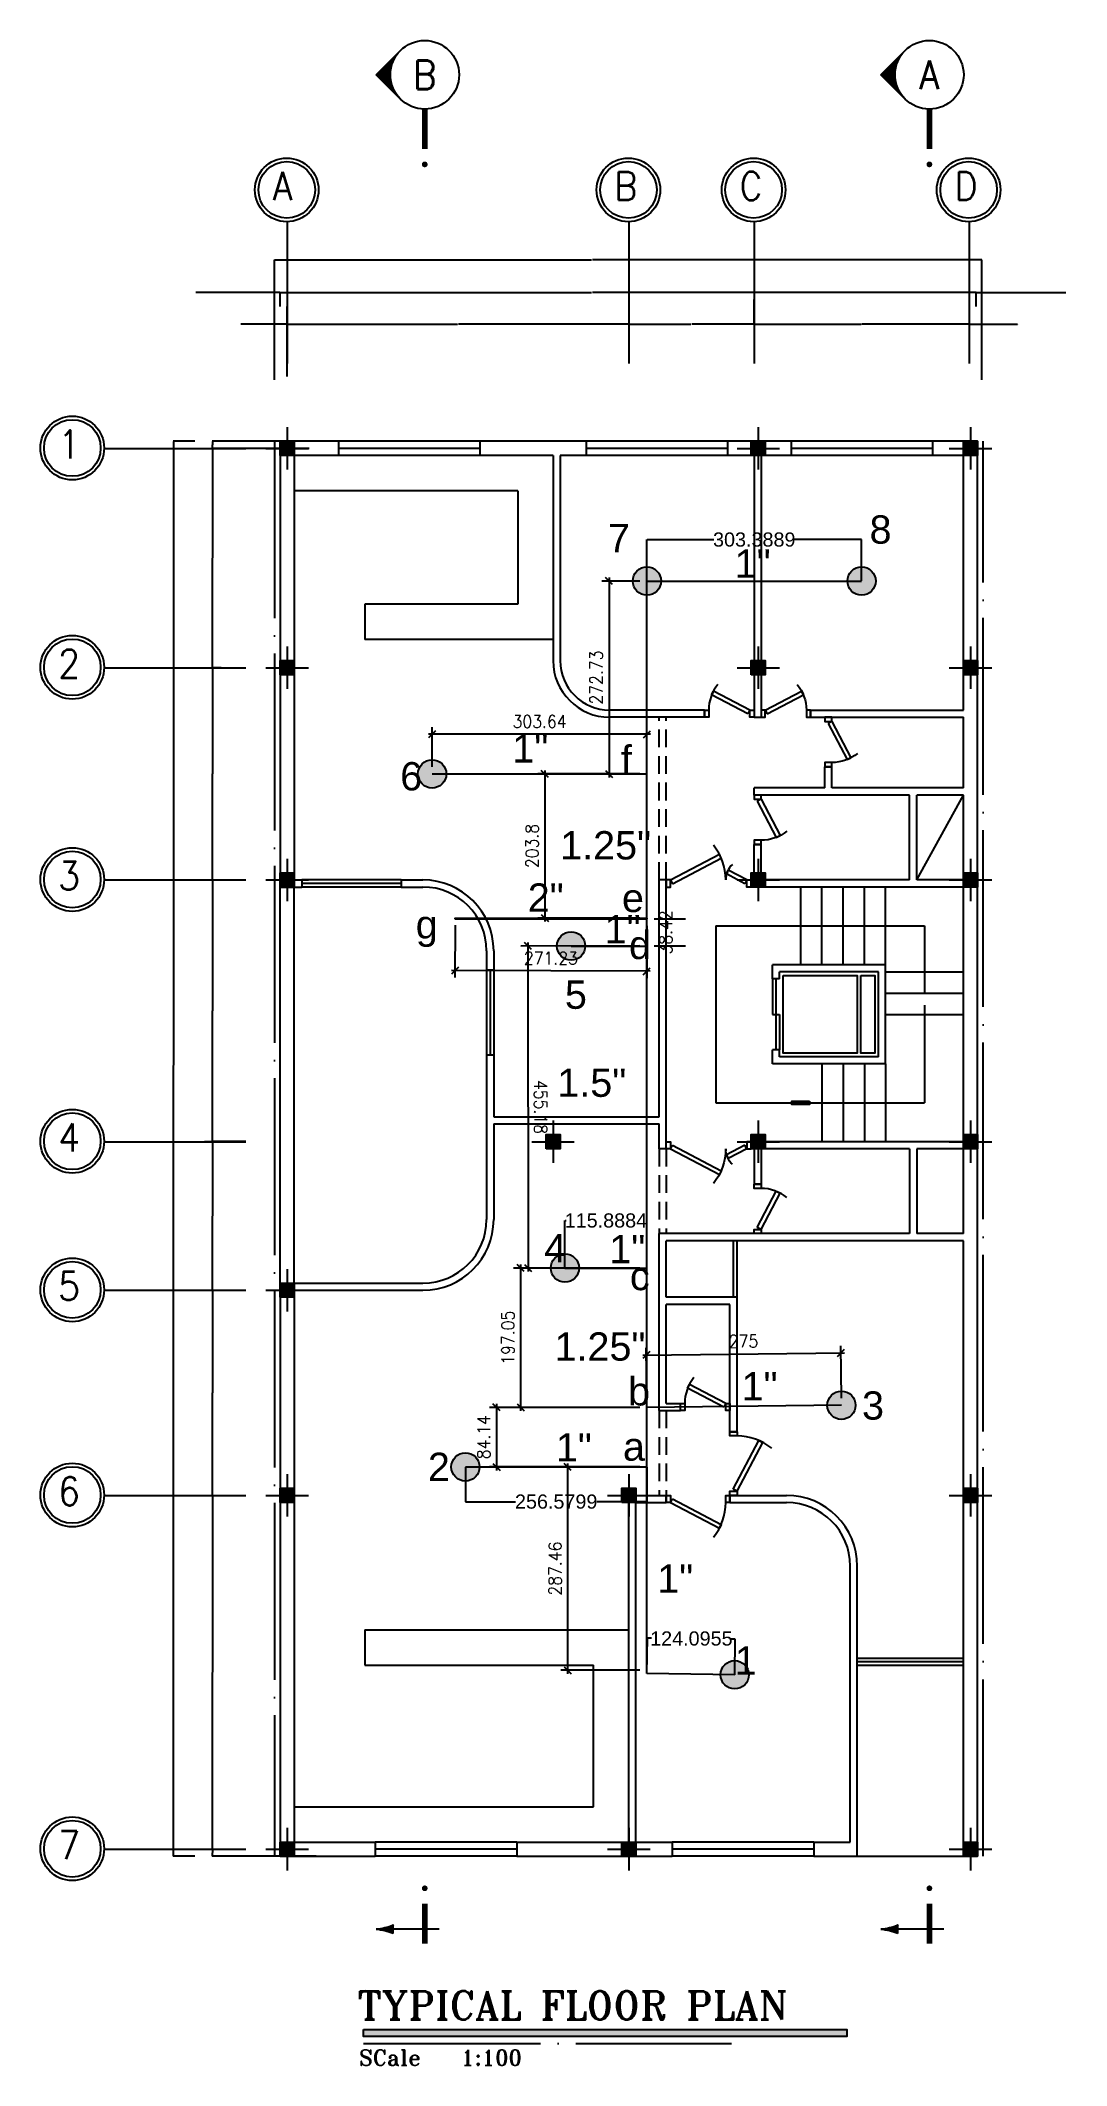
# Model space of a CAD drawing. Header units: millimetres. Extents: x 0 to 12169, y 6 to 10142.
# Drawn here: x 4633 to 6083, y 7279 to 10142 of the extents above; entities that cross this region are included whole.
import ezdxf
from ezdxf.enums import TextEntityAlignment as Align

# ---------------------------------------------------------------- set-up
doc = ezdxf.new("R2010")
doc.units = ezdxf.units.MM
doc.header["$LTSCALE"] = 50
doc.header["$MEASUREMENT"] = 0
doc.linetypes.add('AXIS', pattern=[6, 5, -0.5, 0, -0.5])
doc.linetypes.add('DASHED', pattern=[0.75, 0.5, -0.25])
for name, color, linetype in [('1', 8, 'AXIS'), ('10', 10, 'Continuous'), ('2', 4, 'Continuous'), ('3', 3, 'Continuous'), ('33', 62, 'Continuous'), ('4', 136, 'Continuous'), ('5', 5, 'Continuous'), ('6', 60, 'Continuous'), ('DIM', 8, 'Continuous'), ('DOR', 3, 'Continuous'), ('ETC', 2, 'Continuous'), ('HACH', 140, 'Continuous'), ('TXT', 2, 'Continuous'), ('TXT-1', 2, 'Continuous')]:
    doc.layers.add(name, color=color, linetype=linetype)
doc.styles.add('ROMANS', font='ROMANS.shx', dxfattribs={"width": 0.9})
doc.styles.add('ROMANT', font='romant', dxfattribs={"height": 20})
doc.styles.get("Standard").update_dxf_attribs({"font": 'arial.ttf'})
doc.dimstyles.new('dim1.100', dxfattribs={"dimscale": 100, "dimtxt": 0.18, "dimasz": 0.1, "dimexe": 0.1, "dimexo": 0.1, "dimgap": 0.09, "dimtad": 1, "dimzin": 12, "dimdsep": 46, "dimtxsty": 'ROMANS', "dimblk1": 'OBLIQUE', "dimblk2": 'OBLIQUE', "dimsah": 1, "dimcen": 0.1, "dimdle": 0.05, "dimclrd": 256, "dimclre": 12, "dimclrt": 4, "dimadec": 0, "dimazin": 0, "dimtfac": 1, "dimtix": 1, "dimtofl": 0, "dimtmove": 0, "dimatfit": 0, "dimldrblk": 'OBLIQUE', "dimfxl": 1, "dimtolj": 1, "dimtzin": 0, "dimarcsym": 0})
doc.dimstyles.get("Standard").update_dxf_attribs({"dimtxt": 0.18, "dimasz": 0.18, "dimexe": 0.18, "dimexo": 0.0625, "dimgap": 0.09, "dimtad": 0, "dimtih": 1, "dimtoh": 1, "dimdec": 4, "dimzin": 0, "dimdsep": 46, "dimtxsty": 'Standard', "dimcen": 0.09, "dimadec": 0, "dimazin": 0, "dimtfac": 1, "dimtdec": 4, "dimtofl": 0, "dimtmove": 0, "dimatfit": 3, "dimfxl": 1, "dimtolj": 1, "dimtzin": 0, "dimarcsym": 0})

msp = doc.modelspace()

# ---------------------------------------------------------------- texts
at = {"color": 242, "ltscale": 50, "true_color": 0xcd2027, "char_height": 40, "attachment_point": 1}
for s, insert in [('{\\C256;\\c16777215;7}', (5435.11272, 9458.42523)), ('{\\C256;\\c16777215;8}', (5804.87775, 9470.51093)), ('{\\C256;\\c16777215;1"}', (5614.24384, 9422.30212)), ('{\\C256;\\c16777215;1"}', (5299.86457, 9161.05582)), ('{\\C256;\\c16777215;f}', (5453.40779, 9145.14029)), ('{\\C256;\\c16777215;6}', (5141.37416, 9121.75149)), ('{\\C256;\\c16777215;1.25"}', (5367.49572, 9024.12386)), ('{\\C256;\\c16777215;2"}', (5321.66414, 8950.30962)), ('{\\C256;\\c16777215;e}', (5454.87536, 8949.73444)), ('{\\C256;\\c16777215;g}', (5163.36855, 8912.27973)), ('{\\C256;\\c16777215;1"}', (5430.43719, 8905.48334)), ('{\\C256;\\c16777215;d}', (5464.83666, 8883.28241)), ('{\\C256;\\c16777215;5}', (5374.21701, 8813.01115)), ('{\\C256;\\c16777215;1.5"}', (5363.48223, 8688.56332)), ('{\\C256;\\c16777215;4}', (5345.02344, 8454.64823)), ('{\\C256;\\c16777215;1"}', (5436.93264, 8453.38468)), ('{\\C256;\\c16777215;c}', (5466.08853, 8415.26035)), ('{\\C256;\\c16777215;1.25"}', (5359.52114, 8315.64191)), ('{\\C256;\\c16777215;b}', (5463.53022, 8252.29471)), ('{\\C256;\\c16777215;1"}', (5623.95, 8259.40676)), ('{\\C256;\\c16777215;3}', (5794.25289, 8232.26304)), ('{\\C256;\\c16777215;1"}', (5361.38828, 8173.10011)), ('{\\C256;\\c16777215;a}', (5456.29108, 8174.22474)), ('{\\C256;\\c16777215;2}', (5180.54472, 8145.56478)), ('{\\C256;\\c16777215;1"}', (5504.67645, 7987.61148)), ('{\\C256;\\c16777215;1}', (5614.26902, 7871.80469))]:
    msp.add_mtext_dynamic_manual_height_columns(s, width=178.6433628, gutter_width=1, heights=[0], dxfattribs=dict(at, insert=insert))
at = {"layer": 'DIM', "style": 'ROMANS', "width": 0.9}
for s, p in [('A', (4960.98627, 9915.89527)), ('B', (5443.98627, 9915.89527)), ('C', (5620.98627, 9915.89527)), ('D', (5924.98627, 9915.89527)), ('1', (4657.88763, 9551.05517)), ('2', (4657.88763, 9241.05517)), ('3', (4657.88763, 8941.05517)), ('4', (4657.88763, 8571.05517)), ('5', (4657.88763, 8361.05517)), ('6', (4657.88763, 8071.05517)), ('7', (4657.88763, 7571.05517))]:
    msp.add_text(s, height=40, dxfattribs=at).set_placement(p)
at = {"layer": 'TXT', "style": 'ROMANT'}
msp.add_text('TYPICAL FLOOR PLAN', height=40, dxfattribs=at).set_placement((5080.8942, 7344.40873))
at = {"layer": 'TXT-1', "color": 125, "linetype": 'Continuous', "style": 'ROMANT'}
msp.add_text('SCale   1:100', height=22.05, dxfattribs=at).set_placement((5083.57366, 7279.3091))

# ---------------------------------------------------------------- blocks, each defined once
blk = doc.blocks.new('*D259')
at = {"layer": 'DEFPOINTS', "color": 0, "transparency": 16777216}
for p in [(4864.4, 8375.2), (4864.4, 8085.2), (4876, 8085.2)]:
    blk.add_point(p, dxfattribs=at)
at = {"layer": 'DIM', "color": 0, "lineweight": -2, "transparency": 16777216}
for p, q in [((4864.5, 8375.2), (4876.2, 8375.2)), ((4876, 8375), (4876, 8230.3)), ((4876, 8085.3), (4876, 8230)), ((4864.5, 8085.2), (4876.2, 8085.2))]:
    blk.add_line(p, q, dxfattribs=at)
at = {"layer": 'DIM', "color": 0, "transparency": 16777216}
for points in [[(4876, 8375), (4876, 8375), (4876, 8375.2)], [(4876, 8085.3), (4876, 8085.3), (4876, 8085.2)]]:
    blk.add_solid(points, dxfattribs=at)
at = {"layer": 'DIM', "color": 0, "transparency": 16777216, "insert": (4876, 8230.2), "char_height": 0.18, "attachment_point": 5}
blk.add_mtext('\\A1;290.0000', dxfattribs=at)
blk = doc.blocks.new('*D260')
at = {"layer": 'DEFPOINTS', "color": 0, "transparency": 16777216}
for p in [(4820.8, 9575.2), (4851, 9575.2), (4851, 7575.2)]:
    blk.add_point(p, dxfattribs=at)
at = {"layer": 'DIM', "color": 0, "lineweight": -2, "transparency": 16777216}
for p, q in [((4851, 9575.2), (4820.6, 9575.2)), ((4820.8, 9575), (4820.8, 8693.2)), ((4820.8, 7575.3), (4820.8, 8692.9)), ((4851, 7575.2), (4820.6, 7575.2))]:
    blk.add_line(p, q, dxfattribs=at)
at = {"layer": 'DIM', "color": 0, "transparency": 16777216}
for points in [[(4820.7, 9575), (4820.8, 9575), (4820.8, 9575.2)], [(4820.7, 7575.3), (4820.8, 7575.3), (4820.8, 7575.2)]]:
    blk.add_solid(points, dxfattribs=at)
at = {"layer": 'DIM', "color": 0, "transparency": 16777216, "insert": (4820.8, 8693), "char_height": 0.18, "attachment_point": 5}
blk.add_mtext('\\A1;2000.0000', dxfattribs=at)
blk = doc.blocks.new('*D261')
at = {"layer": 'DEFPOINTS', "color": 0, "transparency": 16777216}
for p in [(4864.4, 8085.2), (4864.4, 7585.2), (4876, 7585.2)]:
    blk.add_point(p, dxfattribs=at)
at = {"layer": 'DIM', "color": 0, "lineweight": -2, "transparency": 16777216}
for p, q in [((4864.5, 8085.2), (4876.2, 8085.2)), ((4876, 8085), (4876, 7835.3)), ((4876, 7585.3), (4876, 7835)), ((4864.5, 7585.2), (4876.2, 7585.2))]:
    blk.add_line(p, q, dxfattribs=at)
at = {"layer": 'DIM', "color": 0, "transparency": 16777216}
for points in [[(4876, 8085), (4876, 8085), (4876, 8085.2)], [(4876, 7585.3), (4876, 7585.3), (4876, 7585.2)]]:
    blk.add_solid(points, dxfattribs=at)
at = {"layer": 'DIM', "color": 0, "transparency": 16777216, "insert": (4876, 7835.2), "char_height": 0.18, "attachment_point": 5}
blk.add_mtext('\\A1;500.0000', dxfattribs=at)
blk = doc.blocks.new('*D262')
at = {"layer": 'DEFPOINTS', "color": 0, "transparency": 16777216}
for p in [(4864.4, 7585.2), (4876, 7575.2), (5022.8, 7575.2)]:
    blk.add_point(p, dxfattribs=at)
at = {"layer": 'DIM', "color": 0, "lineweight": -2, "transparency": 16777216}
for p, q in [((4864.5, 7585.2), (4876.2, 7585.2)), ((5022.7, 7575.2), (4875.8, 7575.2)), ((4876, 7585), (4876, 7580.3)), ((4876, 7575.3), (4876, 7580))]:
    blk.add_line(p, q, dxfattribs=at)
at = {"layer": 'DIM', "color": 0, "transparency": 16777216}
for points in [[(4876, 7585), (4876, 7585), (4876, 7585.2)], [(4876, 7575.3), (4876, 7575.3), (4876, 7575.2)]]:
    blk.add_solid(points, dxfattribs=at)
at = {"layer": 'DIM', "color": 0, "transparency": 16777216, "insert": (4876, 7580.2), "char_height": 0.18, "attachment_point": 5}
blk.add_mtext('\\A1;10.0000', dxfattribs=at)
blk = doc.blocks.new('st')
at = {"layer": '2'}
h = blk.add_hatch(color=256, dxfattribs=at)
h.paths.add_polyline_path([(0, 10), (0, 0), (10, 0), (10, 10)])
h.paths.add_polyline_path([(-10, 10), (-10, 0), (0, 0), (0, 10)])
h.paths.add_polyline_path([(-10, 0), (-10, -10), (0, -10), (0, 0)])
h.paths.add_polyline_path([(0, 0), (0, -10), (10, -10), (10, 0)])
at = {"layer": '10'}
for p, q in [((0, 30), (0, -30)), ((-30, 0), (30, 0))]:
    blk.add_line(p, q, dxfattribs=at)
at = {"layer": '4'}
blk.add_lwpolyline([(-10, -10), (-10, 10), (10, 10), (10, -10)], close=True, dxfattribs=at)
blk = doc.blocks.new('*D263')
at = {"layer": 'DEFPOINTS', "color": 0, "transparency": 16777216}
for p in [(4981.5, 9775.5), (5464.5, 9775.5), (5464.5, 9740.7)]:
    blk.add_point(p, dxfattribs=at)
at = {"layer": 'DIM', "color": 0, "lineweight": -2, "transparency": 16777216}
for p, q in [((4981.5, 9775.5), (4981.5, 9740.6)), ((5464.5, 9775.5), (5464.5, 9740.6)), ((4981.7, 9740.7), (5222.4, 9740.7)), ((5464.4, 9740.7), (5223.6, 9740.7))]:
    blk.add_line(p, q, dxfattribs=at)
at = {"layer": 'DIM', "color": 0, "transparency": 16777216}
for points in [[(4981.7, 9740.8), (4981.7, 9740.7), (4981.5, 9740.7)], [(5464.4, 9740.8), (5464.4, 9740.7), (5464.5, 9740.7)]]:
    blk.add_solid(points, dxfattribs=at)
at = {"layer": 'DIM', "color": 0, "transparency": 16777216, "insert": (5223, 9740.7), "char_height": 0.18, "attachment_point": 5}
blk.add_mtext('\\A1;483.0000', dxfattribs=at)
blk = doc.blocks.new('*D264')
at = {"layer": 'DEFPOINTS', "color": 0, "transparency": 16777216}
for p in [(5963.5, 9831.5), (4963.5, 9687.2), (5963.5, 9687.2)]:
    blk.add_point(p, dxfattribs=at)
at = {"layer": 'DIM', "color": 0, "lineweight": -2, "transparency": 16777216}
for p, q in [((4963.5, 9687.3), (4963.5, 9831.7)), ((4963.7, 9831.5), (5411.9, 9831.5)), ((5963.4, 9831.5), (5413.2, 9831.5)), ((5963.5, 9687.3), (5963.5, 9831.7))]:
    blk.add_line(p, q, dxfattribs=at)
at = {"layer": 'DIM', "color": 0, "transparency": 16777216}
for points in [[(4963.7, 9831.6), (4963.7, 9831.5), (4963.5, 9831.5)], [(5963.4, 9831.6), (5963.4, 9831.5), (5963.5, 9831.5)]]:
    blk.add_solid(points, dxfattribs=at)
at = {"layer": 'DIM', "color": 0, "transparency": 16777216, "insert": (5412.5, 9831.5), "char_height": 0.18, "attachment_point": 5}
blk.add_mtext('\\A1;1000.0000', dxfattribs=at)
blk = doc.blocks.new('*D265')
at = {"layer": 'DEFPOINTS', "color": 0, "transparency": 16777216}
for p in [(4971.5, 9765.7), (5955.5, 9785.3), (5955.5, 9765.7)]:
    blk.add_point(p, dxfattribs=at)
at = {"layer": 'DIM', "color": 0, "lineweight": -2, "transparency": 16777216}
for p, q in [((4971.5, 9765.8), (4971.5, 9785.5)), ((4971.7, 9785.3), (5411.9, 9785.3)), ((5955.4, 9785.3), (5413.1, 9785.3)), ((5955.5, 9765.8), (5955.5, 9785.5))]:
    blk.add_line(p, q, dxfattribs=at)
at = {"layer": 'DIM', "color": 0, "transparency": 16777216}
for points in [[(4971.7, 9785.3), (4971.7, 9785.2), (4971.5, 9785.3)], [(5955.4, 9785.3), (5955.4, 9785.2), (5955.5, 9785.3)]]:
    blk.add_solid(points, dxfattribs=at)
at = {"layer": 'DIM', "color": 0, "transparency": 16777216, "insert": (5412.5, 9785.3), "char_height": 0.18, "attachment_point": 5}
blk.add_mtext('\\A1;984.0000', dxfattribs=at)
blk = doc.blocks.new('*D266')
at = {"layer": 'DEFPOINTS', "color": 0, "transparency": 16777216}
for p in [(4888.5, 9255.2), (4864.4, 8955.2), (4876, 8955.2)]:
    blk.add_point(p, dxfattribs=at)
at = {"layer": 'DIM', "color": 0, "lineweight": -2, "transparency": 16777216}
for p, q in [((4888.5, 9255.2), (4875.8, 9255.2)), ((4876, 9255), (4876, 9105.3)), ((4876, 8955.3), (4876, 9105)), ((4864.5, 8955.2), (4876.2, 8955.2))]:
    blk.add_line(p, q, dxfattribs=at)
at = {"layer": 'DIM', "color": 0, "transparency": 16777216}
for points in [[(4876, 9255), (4876, 9255), (4876, 9255.2)], [(4876, 8955.3), (4876, 8955.3), (4876, 8955.2)]]:
    blk.add_solid(points, dxfattribs=at)
at = {"layer": 'DIM', "color": 0, "transparency": 16777216, "insert": (4876, 9105.2), "char_height": 0.18, "attachment_point": 5}
blk.add_mtext('\\A1;300.0000', dxfattribs=at)
blk = doc.blocks.new('*D267')
at = {"layer": 'DEFPOINTS', "color": 0, "transparency": 16777216}
for p in [(4864.4, 8955.2), (4864.4, 8585.2), (4876, 8585.2)]:
    blk.add_point(p, dxfattribs=at)
at = {"layer": 'DIM', "color": 0, "lineweight": -2, "transparency": 16777216}
for p, q in [((4864.5, 8955.2), (4876.2, 8955.2)), ((4876, 8955), (4876, 8770.3)), ((4876, 8585.3), (4876, 8770)), ((4864.5, 8585.2), (4876.2, 8585.2))]:
    blk.add_line(p, q, dxfattribs=at)
at = {"layer": 'DIM', "color": 0, "transparency": 16777216}
for points in [[(4876, 8955), (4876, 8955), (4876, 8955.2)], [(4876, 8585.3), (4876, 8585.3), (4876, 8585.2)]]:
    blk.add_solid(points, dxfattribs=at)
at = {"layer": 'DIM', "color": 0, "transparency": 16777216, "insert": (4876, 8770.2), "char_height": 0.18, "attachment_point": 5}
blk.add_mtext('\\A1;370.0000', dxfattribs=at)
blk = doc.blocks.new('*D268')
at = {"layer": 'DEFPOINTS', "color": 0, "transparency": 16777216}
for p in [(4971.5, 9785.3), (4971.5, 9765.7), (4963.5, 9662.2)]:
    blk.add_point(p, dxfattribs=at)
at = {"layer": 'DIM', "color": 0, "lineweight": -2, "transparency": 16777216}
for p, q in [((4963.5, 9785.3), (4852.3, 9785.3)), ((4963.5, 9662.3), (4963.5, 9785.5)), ((4971.4, 9785.3), (4963.7, 9785.3)), ((4971.5, 9765.8), (4971.5, 9785.5))]:
    blk.add_line(p, q, dxfattribs=at)
at = {"layer": 'DIM', "color": 0, "transparency": 16777216}
for points in [[(4963.7, 9785.3), (4963.7, 9785.2), (4963.5, 9785.3)], [(4971.4, 9785.3), (4971.4, 9785.2), (4971.5, 9785.3)]]:
    blk.add_solid(points, dxfattribs=at)
at = {"layer": 'DIM', "color": 0, "transparency": 16777216, "insert": (4851.7, 9785.3), "char_height": 0.18, "attachment_point": 5}
blk.add_mtext('\\A1;8cm joint', dxfattribs=at)
blk = doc.blocks.new('*D269')
at = {"layer": 'DEFPOINTS', "color": 0, "transparency": 16777216}
for p in [(4981.5, 9740.7), (4963.5, 9687.2), (4981.5, 9666.6)]:
    blk.add_point(p, dxfattribs=at)
at = {"layer": 'DIM', "color": 0, "lineweight": -2, "transparency": 16777216}
for p, q in [((4963.5, 9740.7), (4916.3, 9740.7)), ((4963.5, 9687.3), (4963.5, 9740.9)), ((4981.4, 9740.7), (4963.7, 9740.7)), ((4981.5, 9666.6), (4981.5, 9740.9))]:
    blk.add_line(p, q, dxfattribs=at)
at = {"layer": 'DIM', "color": 0, "transparency": 16777216}
for points in [[(4963.7, 9740.8), (4963.7, 9740.7), (4963.5, 9740.7)], [(4981.4, 9740.8), (4981.4, 9740.7), (4981.5, 9740.7)]]:
    blk.add_solid(points, dxfattribs=at)
at = {"layer": 'DIM', "color": 0, "transparency": 16777216, "insert": (4915.8, 9740.7), "char_height": 0.18, "attachment_point": 5}
blk.add_mtext('\\A1;18.0000', dxfattribs=at)
blk = doc.blocks.new('*D270')
at = {"layer": 'DEFPOINTS', "color": 0, "transparency": 16777216}
for p in [(4876, 9565.2), (5012.8, 9575.2), (5012.8, 9565.2)]:
    blk.add_point(p, dxfattribs=at)
at = {"layer": 'DIM', "color": 0, "lineweight": -2, "transparency": 16777216}
for p, q in [((5012.7, 9575.2), (4875.8, 9575.2)), ((5012.7, 9565.2), (4875.8, 9565.2)), ((4876, 9575), (4876, 9570.3)), ((4876, 9565.3), (4876, 9570))]:
    blk.add_line(p, q, dxfattribs=at)
at = {"layer": 'DIM', "color": 0, "transparency": 16777216}
for points in [[(4876, 9575), (4876, 9575), (4876, 9575.2)], [(4876, 9565.3), (4876, 9565.3), (4876, 9565.2)]]:
    blk.add_solid(points, dxfattribs=at)
at = {"layer": 'DIM', "color": 0, "transparency": 16777216, "insert": (4876, 9570.2), "char_height": 0.18, "attachment_point": 5}
blk.add_mtext('\\A1;10.0000', dxfattribs=at)
blk = doc.blocks.new('*D271')
at = {"layer": 'DEFPOINTS', "color": 0, "transparency": 16777216}
for p in [(5955.5, 9765.7), (5963.5, 9785.3), (5963.5, 9662.2)]:
    blk.add_point(p, dxfattribs=at)
at = {"layer": 'DIM', "color": 0, "lineweight": -2, "transparency": 16777216}
for p, q in [((5955.5, 9765.8), (5955.5, 9785.5)), ((5955.7, 9785.3), (5963.4, 9785.3)), ((5963.5, 9662.3), (5963.5, 9785.5)), ((5963.5, 9785.3), (6082.2, 9785.3))]:
    blk.add_line(p, q, dxfattribs=at)
at = {"layer": 'DIM', "color": 0, "transparency": 16777216}
for points in [[(5955.7, 9785.3), (5955.7, 9785.2), (5955.5, 9785.3)], [(5963.4, 9785.3), (5963.4, 9785.2), (5963.5, 9785.3)]]:
    blk.add_solid(points, dxfattribs=at)
at = {"layer": 'DIM', "color": 0, "transparency": 16777216, "insert": (6082.8, 9785.3), "char_height": 0.18, "attachment_point": 5}
blk.add_mtext('\\A1;8cm joint', dxfattribs=at)
blk = doc.blocks.new('*D272')
at = {"layer": 'DEFPOINTS', "color": 0, "transparency": 16777216}
for p in [(5641.5, 9775.5), (5945.5, 9775.5), (5945.5, 9740.7)]:
    blk.add_point(p, dxfattribs=at)
at = {"layer": 'DIM', "color": 0, "lineweight": -2, "transparency": 16777216}
for p, q in [((5641.5, 9775.5), (5641.5, 9740.6)), ((5945.5, 9775.5), (5945.5, 9740.6)), ((5641.7, 9740.7), (5792.9, 9740.7)), ((5945.4, 9740.7), (5794.1, 9740.7))]:
    blk.add_line(p, q, dxfattribs=at)
at = {"layer": 'DIM', "color": 0, "transparency": 16777216}
for points in [[(5641.7, 9740.8), (5641.7, 9740.7), (5641.5, 9740.7)], [(5945.4, 9740.8), (5945.4, 9740.7), (5945.5, 9740.7)]]:
    blk.add_solid(points, dxfattribs=at)
at = {"layer": 'DIM', "color": 0, "transparency": 16777216, "insert": (5793.5, 9740.7), "char_height": 0.18, "attachment_point": 5}
blk.add_mtext('\\A1;304.0000', dxfattribs=at)
blk = doc.blocks.new('*D273')
at = {"layer": 'DEFPOINTS', "color": 0, "transparency": 16777216}
for p in [(5464.5, 9775.5), (5641.5, 9775.5), (5641.5, 9740.7)]:
    blk.add_point(p, dxfattribs=at)
at = {"layer": 'DIM', "color": 0, "lineweight": -2, "transparency": 16777216}
for p, q in [((5464.5, 9775.5), (5464.5, 9740.6)), ((5641.5, 9775.5), (5641.5, 9740.6)), ((5464.7, 9740.7), (5552.4, 9740.7)), ((5641.4, 9740.7), (5553.6, 9740.7))]:
    blk.add_line(p, q, dxfattribs=at)
at = {"layer": 'DIM', "color": 0, "transparency": 16777216}
for points in [[(5464.7, 9740.8), (5464.7, 9740.7), (5464.5, 9740.7)], [(5641.4, 9740.8), (5641.4, 9740.7), (5641.5, 9740.7)]]:
    blk.add_solid(points, dxfattribs=at)
at = {"layer": 'DIM', "color": 0, "transparency": 16777216, "insert": (5553, 9740.7), "char_height": 0.18, "attachment_point": 5}
blk.add_mtext('\\A1;177.0000', dxfattribs=at)
blk = doc.blocks.new('*D274')
at = {"layer": 'DEFPOINTS', "color": 0, "transparency": 16777216}
for p in [(5945.5, 9775.5), (5963.5, 9740.7), (5963.5, 9687.2)]:
    blk.add_point(p, dxfattribs=at)
at = {"layer": 'DIM', "color": 0, "lineweight": -2, "transparency": 16777216}
for p, q in [((5945.5, 9775.5), (5945.5, 9740.6)), ((5945.7, 9740.7), (5963.4, 9740.7)), ((5963.5, 9687.3), (5963.5, 9740.9)), ((5963.5, 9740.7), (6014.2, 9740.7))]:
    blk.add_line(p, q, dxfattribs=at)
at = {"layer": 'DIM', "color": 0, "transparency": 16777216}
for points in [[(5945.7, 9740.8), (5945.7, 9740.7), (5945.5, 9740.7)], [(5963.4, 9740.8), (5963.4, 9740.7), (5963.5, 9740.7)]]:
    blk.add_solid(points, dxfattribs=at)
at = {"layer": 'DIM', "color": 0, "transparency": 16777216, "insert": (6014.7, 9740.7), "char_height": 0.18, "attachment_point": 5}
blk.add_mtext('\\A1;18.0000', dxfattribs=at)
blk = doc.blocks.new('D120')
at = {"layer": 'DOR'}
for p, q in [((-114, 10), (-45, 46.3)), ((-111.2, 4.7), (-42.2, 41)), ((-42.2, 41), (-45, 46.3)), ((-114, 10), (-111.2, 4.7)), ((-34.8, 18.4), (-32.6, 24)), ((-8.8, 4.7), (-34.8, 18.4)), ((-6, 10), (-32.6, 24)), ((-6, 10), (-8.8, 4.7))]:
    blk.add_line(p, q, dxfattribs=at)
for points in [[(-114, 10), (-120, 10), (-120, 0), (-114, 0)], [(-6, 10), (0, 10), (0, 0), (-6, 0)]]:
    blk.add_lwpolyline(points, close=True, dxfattribs=at)
at = {"layer": 'DOR', "color": 44}
for centre, radius, start, end in [((-114, 10), 78, 0, 38.9626), ((-6, 10), 30, 132.879, 180)]:
    blk.add_arc(centre, radius, start, end, dxfattribs=at)
blk = doc.blocks.new('D90')
at = {"layer": 'DOR'}
for p, q in [((-77.8, 41), (-75, 46.3)), ((-8.8, 4.7), (-77.8, 41)), ((-6, 10), (-75, 46.3)), ((-6, 10), (-8.8, 4.7))]:
    blk.add_line(p, q, dxfattribs=at)
for points in [[(-90, 10), (-84, 10), (-84, 0), (-90, 0)], [(-6, 10), (0, 10), (0, 0), (-6, 0)]]:
    blk.add_lwpolyline(points, close=True, dxfattribs=at)
at = {"layer": 'DOR', "color": 44}
blk.add_arc((-6, 10), 78, 141.0374, 180, dxfattribs=at)
blk = doc.blocks.new('D70')
at = {"layer": 'DOR'}
for p, q in [((-59.9, 31.5), (-57.3, 37)), ((-8.8, 4.7), (-59.9, 31.5)), ((-6, 10), (-57.3, 37)), ((-6, 10), (-8.8, 4.7))]:
    blk.add_line(p, q, dxfattribs=at)
for points in [[(-70, 10), (-64, 10), (-64, 0), (-70, 0)], [(-6, 10), (0, 10), (0, 0), (-6, 0)]]:
    blk.add_lwpolyline(points, close=True, dxfattribs=at)
blk.add_arc((-6, 10), 58, 141.0374, 180, dxfattribs=at)
blk = doc.blocks.new('*D275')
at = {"layer": 'DEFPOINTS', "color": 0, "transparency": 16777216}
for p in [(4876, 8585.2), (4923.3, 8585.2), (4864.4, 8375.2)]:
    blk.add_point(p, dxfattribs=at)
at = {"layer": 'DIM', "color": 0, "lineweight": -2, "transparency": 16777216}
for p, q in [((4923.2, 8585.2), (4875.8, 8585.2)), ((4876, 8585), (4876, 8480.3)), ((4876, 8375.3), (4876, 8480)), ((4864.5, 8375.2), (4876.2, 8375.2))]:
    blk.add_line(p, q, dxfattribs=at)
at = {"layer": 'DIM', "color": 0, "transparency": 16777216}
for points in [[(4876, 8585), (4876, 8585), (4876, 8585.2)], [(4876, 8375.3), (4876, 8375.3), (4876, 8375.2)]]:
    blk.add_solid(points, dxfattribs=at)
at = {"layer": 'DIM', "color": 0, "transparency": 16777216, "insert": (4876, 8480.2), "char_height": 0.18, "attachment_point": 5}
blk.add_mtext('\\A1;210.0000', dxfattribs=at)
blk = doc.blocks.new('*X11')
at = {"color": 0}
for p, q in [((-30899.629, -13242.324), (-30899.628, -13242.323)), ((-30899.621, -13242.331), (-30899.62, -13242.33)), ((-30899.614, -13242.338), (-30899.613, -13242.336)), ((-30899.607, -13242.345), (-30899.605, -13242.343)), ((-30899.6, -13242.352), (-30899.598, -13242.349)), ((-30899.593, -13242.359), (-30899.59, -13242.356)), ((-30899.586, -13242.366), (-30899.582, -13242.362)), ((-30899.579, -13242.373), (-30899.574, -13242.368)), ((-30899.572, -13242.38), (-30899.566, -13242.374)), ((-30899.565, -13242.387), (-30899.558, -13242.38)), ((-30899.558, -13242.394), (-30899.55, -13242.386)), ((-30899.551, -13242.401), (-30899.541, -13242.392)), ((-30899.544, -13242.408), (-30899.533, -13242.398)), ((-30899.537, -13242.416), (-30899.525, -13242.404)), ((-30899.53, -13242.423), (-30899.516, -13242.409)), ((-30899.522, -13242.43), (-30899.507, -13242.415)), ((-30899.515, -13242.437), (-30899.499, -13242.42)), ((-30899.508, -13242.444), (-30899.49, -13242.425)), ((-30899.501, -13242.451), (-30899.481, -13242.431)), ((-30899.494, -13242.458), (-30899.472, -13242.436)), ((-30899.487, -13242.465), (-30899.463, -13242.441)), ((-30899.48, -13242.472), (-30899.454, -13242.446)), ((-30899.473, -13242.479), (-30899.444, -13242.451)), ((-30899.466, -13242.486), (-30899.435, -13242.455)), ((-30899.459, -13242.493), (-30899.425, -13242.46)), ((-30899.452, -13242.5), (-30899.416, -13242.465)), ((-30899.445, -13242.507), (-30899.406, -13242.469)), ((-30899.438, -13242.515), (-30899.396, -13242.473)), ((-30899.431, -13242.522), (-30899.386, -13242.478)), ((-30899.423, -13242.529), (-30899.376, -13242.482)), ((-30899.416, -13242.536), (-30899.366, -13242.486)), ((-30899.409, -13242.543), (-30899.356, -13242.49)), ((-30899.402, -13242.55), (-30899.346, -13242.494)), ((-30899.395, -13242.557), (-30899.335, -13242.497)), ((-30899.388, -13242.564), (-30899.325, -13242.501)), ((-30899.381, -13242.571), (-30899.314, -13242.504)), ((-30899.374, -13242.578), (-30899.303, -13242.508)), ((-30899.367, -13242.585), (-30899.293, -13242.511)), ((-30899.36, -13242.592), (-30899.282, -13242.514)), ((-30899.353, -13242.599), (-30899.27, -13242.517)), ((-30899.346, -13242.606), (-30899.259, -13242.52)), ((-30899.339, -13242.614), (-30899.248, -13242.523)), ((-30899.332, -13242.621), (-30899.236, -13242.525)), ((-30899.324, -13242.628), (-30899.225, -13242.528)), ((-30899.317, -13242.635), (-30899.213, -13242.53)), ((-30899.31, -13242.642), (-30899.201, -13242.532)), ((-30899.303, -13242.649), (-30899.189, -13242.534)), ((-30899.296, -13242.656), (-30899.176, -13242.536)), ((-30899.289, -13242.663), (-30899.164, -13242.538)), ((-30899.282, -13242.67), (-30899.151, -13242.539)), ((-30899.275, -13242.677), (-30899.138, -13242.541)), ((-30899.268, -13242.684), (-30899.125, -13242.542)), ((-30899.261, -13242.691), (-30899.112, -13242.543)), ((-30899.254, -13242.698), (-30899.099, -13242.544)), ((-30899.247, -13242.705), (-30899.085, -13242.544)), ((-30899.24, -13242.713), (-30899.072, -13242.545)), ((-30899.233, -13242.72), (-30899.058, -13242.545)), ((-30899.225, -13242.727), (-30899.043, -13242.545)), ((-30899.218, -13242.734), (-30899.029, -13242.544)), ((-30899.211, -13242.741), (-30899.014, -13242.544)), ((-30899.204, -13242.748), (-30898.999, -13242.543)), ((-30899.197, -13242.755), (-30898.984, -13242.542)), ((-30899.19, -13242.762), (-30898.968, -13242.54)), ((-30899.183, -13242.769), (-30898.952, -13242.539)), ((-30899.176, -13242.776), (-30898.936, -13242.536)), ((-30899.169, -13242.783), (-30898.919, -13242.534)), ((-30899.162, -13242.79), (-30898.902, -13242.531)), ((-30899.155, -13242.797), (-30898.885, -13242.528)), ((-30899.148, -13242.804), (-30898.867, -13242.524)), ((-30899.141, -13242.812), (-30898.848, -13242.519)), ((-30899.134, -13242.819), (-30898.829, -13242.514)), ((-30899.126, -13242.826), (-30898.809, -13242.508)), ((-30899.119, -13242.833), (-30898.788, -13242.502)), ((-30899.112, -13242.84), (-30898.767, -13242.494)), ((-30899.105, -13242.847), (-30898.744, -13242.486)), ((-30899.098, -13242.854), (-30898.72, -13242.476)), ((-30899.091, -13242.861), (-30898.694, -13242.464)), ((-30899.084, -13242.868), (-30898.667, -13242.451)), ((-30899.077, -13242.875), (-30898.636, -13242.434)), ((-30899.07, -13242.882), (-30898.601, -13242.413)), ((-30899.063, -13242.889), (-30898.557, -13242.383)), ((-30899.056, -13242.896), (-30898.478, -13242.319))]:
    blk.add_line(p, q, dxfattribs=at)
blk = doc.blocks.new('SECV')
at = {"layer": 'ETC'}
for p in [(-34.3, 34.3), (-34.3, -34.3)]:
    blk.add_line(p, (-68.5, 0), dxfattribs=at)
at = {"layer": 'ETC', "const_width": 8.08}
blk.add_lwpolyline([(0, -105), (0, -48.5)], dxfattribs=at)
at = {"layer": 'ETC', "const_width": 4.04}
blk.add_lwpolyline([(0, -124.6, -1), (0, -128.7, -1)], format="xyb", close=True, dxfattribs=at)
at = {"layer": 'ETC'}
blk.add_circle((0, 0), 48.5, dxfattribs=at)
at = {"layer": 'ETC', "xscale": -57.01874209302129, "yscale": 57.01874209302129, "zscale": 57.01874209302129, "rotation": 269.9999999999972}
blk.add_blockref('*X11', (755024.8, 1761825.3), dxfattribs=at)
at = {"layer": 'ETC', "color": 6, "style": 'ROMANS', "width": 0.9}
blk.add_attdef('A', text='', height=40.4, rotation=360, dxfattribs=at).set_placement((0, 0), align=Align.MIDDLE)
blk = doc.blocks.new('*X9')
at = {"color": 0}
for p, q in [((-30826.729, -13257.784), (-30826.653, -13257.709)), ((-30826.72, -13257.761), (-30826.653, -13257.694)), ((-30826.712, -13257.739), (-30826.653, -13257.68)), ((-30826.705, -13257.718), (-30826.653, -13257.666)), ((-30826.699, -13257.697), (-30826.653, -13257.652)), ((-30826.699, -13257.783), (-30826.653, -13257.737)), ((-30826.693, -13257.677), (-30826.653, -13257.638)), ((-30826.687, -13257.658), (-30826.653, -13257.624)), ((-30826.685, -13257.783), (-30826.653, -13257.751)), ((-30826.682, -13257.639), (-30826.653, -13257.61)), ((-30826.678, -13257.62), (-30826.653, -13257.595)), ((-30826.674, -13257.601), (-30826.653, -13257.581))]:
    blk.add_line(p, q, dxfattribs=at)
blk = doc.blocks.new('SECL')
at = {"layer": 'ETC', "color": 6}
blk.add_line((20.2, -36.3), (-68.7, -36.3), dxfattribs=at)
at = {"layer": 'ETC'}
blk.add_line((-44.4, -42.4), (-44.4, -30.3), dxfattribs=at)
at = {"layer": 'ETC', "const_width": 4.04}
blk.add_lwpolyline([(0, 19.6, 1), (0, 23.6, 1)], format="xyb", close=True, dxfattribs=at)
at = {"layer": 'ETC', "const_width": 8.08}
blk.add_lwpolyline([(0, 0), (0, -56.5)], dxfattribs=at)
at = {"layer": 'ETC'}
for centre, start, end in [((-80.6, 62.8), 276.8503, 291.2221), ((-80.6, -135.5), 68.7779, 83.1497)]:
    blk.add_arc(centre, 99.8, start, end, dxfattribs=at)
at = {"layer": 'ETC', "yscale": 80.77655129844682, "zscale": 80.77655129844682, "rotation": 89.99999999999727}
for p, xscale in [((-1070962.4, -2490107.1), -80.77655129844682), ((-1070962.4, 2490034.4), 80.77655129844682)]:
    blk.add_blockref('*X9', p, dxfattribs=dict(at, xscale=xscale))
blk = doc.blocks.new('*D276')
at = {"layer": 'DEFPOINTS', "color": 0, "transparency": 16777216}
for p in [(4876, 9565.2), (4923.3, 9565.2), (4888.5, 9255.2)]:
    blk.add_point(p, dxfattribs=at)
at = {"layer": 'DIM', "color": 0, "lineweight": -2, "transparency": 16777216}
for p, q in [((4923.2, 9565.2), (4875.8, 9565.2)), ((4876, 9565), (4876, 9410.3)), ((4876, 9255.3), (4876, 9410)), ((4888.5, 9255.2), (4875.8, 9255.2))]:
    blk.add_line(p, q, dxfattribs=at)
at = {"layer": 'DIM', "color": 0, "transparency": 16777216}
for points in [[(4876, 9565), (4876, 9565), (4876, 9565.2)], [(4876, 9255.3), (4876, 9255.3), (4876, 9255.2)]]:
    blk.add_solid(points, dxfattribs=at)
at = {"layer": 'DIM', "color": 0, "transparency": 16777216, "insert": (4876, 9410.2), "char_height": 0.18, "attachment_point": 5}
blk.add_mtext('\\A1;310.0000', dxfattribs=at)
blk = doc.blocks.new('*D277')
at = {"color": 0, "lineweight": -2, "ltscale": 50, "transparency": 16777216}
for p, q in [((5490.2, 9377.8), (5490.2, 9436.4)), ((5490.4, 9436.2), (5584.7, 9436.2)), ((5793.4, 9436.2), (5699, 9436.2)), ((5793.6, 9377.8), (5793.6, 9436.4))]:
    blk.add_line(p, q, dxfattribs=at)
at = {"color": 0, "ltscale": 50, "transparency": 16777216}
for points in [[(5490.4, 9436.2), (5490.4, 9436.1), (5490.2, 9436.2)], [(5793.4, 9436.2), (5793.4, 9436.1), (5793.6, 9436.2)]]:
    blk.add_solid(points, dxfattribs=at)
at = {"layer": 'DEFPOINTS', "color": 0, "ltscale": 50, "transparency": 16777216}
for p in [(5793.6, 9436.2), (5490.2, 9377.7), (5793.6, 9377.7)]:
    blk.add_point(p, dxfattribs=at)
at = {"color": 0, "ltscale": 50, "transparency": 16777216, "insert": (5641.9, 9436.2), "char_height": 0.18, "attachment_point": 5}
blk.add_mtext('\\A1;{\\H111.11111x;303.3889}', dxfattribs=at)
blk = doc.blocks.new('_OBLIQUE')
at = {"color": 0, "linetype": 'ByBlock'}
blk.add_line((-0.5, -0.5), (0.5, 0.5), dxfattribs=at)
blk = doc.blocks.new('*D322')
at = {"color": 12, "lineweight": -2, "ltscale": 50, "transparency": 16777216}
for p, q in [((5480.2, 9377.7), (5426.6, 9377.7)), ((5480.2, 9105), (5426.6, 9105))]:
    blk.add_line(p, q, dxfattribs=at)
at = {"lineweight": -2, "ltscale": 50, "transparency": 16777216}
blk.add_line((5436.6, 9382.7), (5436.6, 9100), dxfattribs=at)
at = {"layer": 'DEFPOINTS', "color": 0, "ltscale": 50, "transparency": 16777216}
for p in [(5490.2, 9377.7), (5436.6, 9105), (5490.2, 9105)]:
    blk.add_point(p, dxfattribs=at)
at = {"lineweight": -2, "ltscale": 50, "transparency": 16777216, "xscale": 10, "yscale": 10, "zscale": 10}
for p, rotation in [((5436.6, 9377.7), 90), ((5436.6, 9105), 270)]:
    blk.add_blockref('_OBLIQUE', p, dxfattribs=dict(at, rotation=rotation))
at = {"color": 4, "ltscale": 50, "transparency": 16777216, "insert": (5418.6, 9241.3), "char_height": 18, "attachment_point": 5, "rotation": 90, "style": 'ROMANS'}
blk.add_mtext('\\A1;272.73', dxfattribs=at)
blk = doc.blocks.new('*D321')
at = {"lineweight": -2, "ltscale": 50, "transparency": 16777216}
blk.add_line((5495.2, 9161.1), (5181.5, 9161.1), dxfattribs=at)
at = {"color": 12, "lineweight": -2, "ltscale": 50, "transparency": 16777216}
for p, q in [((5186.5, 9115), (5186.5, 9171.1)), ((5490.2, 9115), (5490.2, 9171.1))]:
    blk.add_line(p, q, dxfattribs=at)
at = {"layer": 'DEFPOINTS', "color": 0, "ltscale": 50, "transparency": 16777216}
for p in [(5186.5, 9161.1), (5186.5, 9105), (5490.2, 9105)]:
    blk.add_point(p, dxfattribs=at)
at = {"lineweight": -2, "ltscale": 50, "transparency": 16777216, "xscale": 10, "yscale": 10, "zscale": 10, "rotation": 180}
blk.add_blockref('_OBLIQUE', (5186.5, 9161.1), dxfattribs=at)
at = {"lineweight": -2, "ltscale": 50, "transparency": 16777216, "xscale": 10, "yscale": 10, "zscale": 10}
blk.add_blockref('_OBLIQUE', (5490.2, 9161.1), dxfattribs=at)
at = {"color": 4, "ltscale": 50, "transparency": 16777216, "insert": (5338.4, 9179.1), "char_height": 18, "attachment_point": 5, "style": 'ROMANS'}
blk.add_mtext('\\A1;303.64', dxfattribs=at)
blk = doc.blocks.new('*D318')
at = {"color": 12, "lineweight": -2, "ltscale": 50, "transparency": 16777216}
for p, q in [((5480.2, 9105), (5335.8, 9105)), ((5480.2, 8901.2), (5335.8, 8901.2))]:
    blk.add_line(p, q, dxfattribs=at)
at = {"lineweight": -2, "ltscale": 50, "transparency": 16777216}
blk.add_line((5345.8, 9110), (5345.8, 8896.2), dxfattribs=at)
at = {"layer": 'DEFPOINTS', "color": 0, "ltscale": 50, "transparency": 16777216}
for p in [(5490.2, 9105), (5345.8, 8901.2), (5490.2, 8901.2)]:
    blk.add_point(p, dxfattribs=at)
at = {"lineweight": -2, "ltscale": 50, "transparency": 16777216, "xscale": 10, "yscale": 10, "zscale": 10}
for p, rotation in [((5345.8, 9105), 90), ((5345.8, 8901.2), 270)]:
    blk.add_blockref('_OBLIQUE', p, dxfattribs=dict(at, rotation=rotation))
at = {"color": 4, "ltscale": 50, "transparency": 16777216, "insert": (5327.8, 9003.1), "char_height": 18, "attachment_point": 5, "rotation": 90, "style": 'ROMANS'}
blk.add_mtext('\\A1;203.8', dxfattribs=at)
blk = doc.blocks.new('*D319')
at = {"color": 12, "lineweight": -2, "ltscale": 50, "transparency": 16777216}
for p, q in [((5218.9, 8891.2), (5218.6, 8817.1)), ((5490.2, 8890.2), (5489.9, 8816.1))]:
    blk.add_line(p, q, dxfattribs=at)
at = {"lineweight": -2, "ltscale": 50, "transparency": 16777216}
blk.add_line((5494.9, 8826.1), (5213.7, 8827.1), dxfattribs=at)
at = {"layer": 'DEFPOINTS', "color": 0, "ltscale": 50, "transparency": 16777216}
for p in [(5219, 8901.2), (5490.2, 8900.2), (5218.7, 8827.1)]:
    blk.add_point(p, dxfattribs=at)
at = {"lineweight": -2, "ltscale": 50, "transparency": 16777216, "xscale": 10, "yscale": 10, "zscale": 10}
for p, rotation in [((5218.7, 8827.1), 179.7887561696166), ((5489.9, 8826.1), 359.7887561696166)]:
    blk.add_blockref('_OBLIQUE', p, dxfattribs=dict(at, rotation=rotation))
at = {"color": 4, "ltscale": 50, "transparency": 16777216, "insert": (5354.4, 8844.6), "char_height": 18, "attachment_point": 5, "rotation": 359.7888, "style": 'ROMANS'}
blk.add_mtext('\\A1;271.23', dxfattribs=at)
blk = doc.blocks.new('*D320')
at = {"color": 12, "lineweight": -2, "ltscale": 50, "transparency": 16777216}
for p, q in [((5500.2, 8900.2), (5544.8, 8900.2)), ((5500.2, 8861.8), (5544.8, 8861.8))]:
    blk.add_line(p, q, dxfattribs=at)
at = {"layer": 'DEFPOINTS', "color": 0, "ltscale": 50, "transparency": 16777216}
for p in [(5490.2, 8900.2), (5490.2, 8861.8), (5534.8, 8861.8)]:
    blk.add_point(p, dxfattribs=at)
at = {"color": 4, "ltscale": 50, "transparency": 16777216, "insert": (5516.8, 8881), "char_height": 18, "attachment_point": 5, "rotation": 90, "style": 'ROMANS'}
blk.add_mtext('\\A1;38.42', dxfattribs=at)
blk = doc.blocks.new('*D317')
at = {"color": 12, "lineweight": -2, "ltscale": 50, "transparency": 16777216}
for p, q in [((5480, 8861.8), (5311.9, 8861.7)), ((5480.2, 8406.6), (5312.1, 8406.5))]:
    blk.add_line(p, q, dxfattribs=at)
at = {"lineweight": -2, "ltscale": 50, "transparency": 16777216}
blk.add_line((5321.9, 8866.7), (5322.1, 8401.5), dxfattribs=at)
at = {"layer": 'DEFPOINTS', "color": 0, "ltscale": 50, "transparency": 16777216}
for p in [(5490, 8861.8), (5322.1, 8406.5), (5490.2, 8406.6)]:
    blk.add_point(p, dxfattribs=at)
at = {"lineweight": -2, "ltscale": 50, "transparency": 16777216, "xscale": 10, "yscale": 10, "zscale": 10}
for p, rotation in [((5321.9, 8861.7), 90.01782877092181), ((5322.1, 8406.5), 270.0178287709218)]:
    blk.add_blockref('_OBLIQUE', p, dxfattribs=dict(at, rotation=rotation))
at = {"color": 4, "ltscale": 50, "transparency": 16777216, "insert": (5340, 8634.1), "char_height": 18, "attachment_point": 5, "rotation": 270.0178, "style": 'ROMANS'}
blk.add_mtext('\\A1;455.18', dxfattribs=at)
blk = doc.blocks.new('*D315')
at = {"color": 12, "lineweight": -2, "ltscale": 50, "transparency": 16777216}
for p, q in [((5480.2, 8406.6), (5301.7, 8406.6)), ((5480.2, 8209.5), (5301.7, 8209.5))]:
    blk.add_line(p, q, dxfattribs=at)
at = {"lineweight": -2, "ltscale": 50, "transparency": 16777216}
blk.add_line((5311.7, 8204.5), (5311.7, 8411.6), dxfattribs=at)
at = {"layer": 'DEFPOINTS', "color": 0, "ltscale": 50, "transparency": 16777216}
for p in [(5311.7, 8406.6), (5490.2, 8406.6), (5490.2, 8209.5)]:
    blk.add_point(p, dxfattribs=at)
at = {"lineweight": -2, "ltscale": 50, "transparency": 16777216, "xscale": 10, "yscale": 10, "zscale": 10}
for p, rotation in [((5311.7, 8406.6), 90), ((5311.7, 8209.5), 270)]:
    blk.add_blockref('_OBLIQUE', p, dxfattribs=dict(at, rotation=rotation))
at = {"color": 4, "ltscale": 50, "transparency": 16777216, "insert": (5293.7, 8308.1), "char_height": 18, "attachment_point": 5, "rotation": 90, "style": 'ROMANS'}
blk.add_mtext('\\A1;197.05', dxfattribs=at)
blk = doc.blocks.new('*D316')
at = {"lineweight": -2, "ltscale": 50, "transparency": 16777216}
blk.add_line((5484.4, 8283.6), (5769.4, 8286.7), dxfattribs=at)
at = {"color": 12, "lineweight": -2, "ltscale": 50, "transparency": 16777216}
for p, q in [((5490.1, 8219.5), (5489.3, 8293.6)), ((5765.1, 8222.6), (5764.2, 8296.7))]:
    blk.add_line(p, q, dxfattribs=at)
at = {"layer": 'DEFPOINTS', "color": 0, "ltscale": 50, "transparency": 16777216}
for p in [(5764.4, 8286.7), (5490.2, 8209.5), (5765.2, 8212.6)]:
    blk.add_point(p, dxfattribs=at)
at = {"lineweight": -2, "ltscale": 50, "transparency": 16777216, "xscale": 10, "yscale": 10, "zscale": 10}
for p, rotation in [((5489.4, 8283.6), 180.6283533511163), ((5764.4, 8286.7), 0.6283533511163549)]:
    blk.add_blockref('_OBLIQUE', p, dxfattribs=dict(at, rotation=rotation))
at = {"color": 4, "ltscale": 50, "transparency": 16777216, "insert": (5626.7, 8303.1), "char_height": 18, "attachment_point": 5, "rotation": 0.6284, "style": 'ROMANS'}
blk.add_mtext('\\A1;275', dxfattribs=at)
blk = doc.blocks.new('*D314')
at = {"color": 12, "lineweight": -2, "ltscale": 50, "transparency": 16777216}
for p, q in [((5480.2, 8209.5), (5267.5, 8209.5)), ((5480.2, 8125.4), (5267.5, 8125.4))]:
    blk.add_line(p, q, dxfattribs=at)
at = {"lineweight": -2, "ltscale": 50, "transparency": 16777216}
blk.add_line((5277.5, 8214.5), (5277.5, 8120.4), dxfattribs=at)
at = {"layer": 'DEFPOINTS', "color": 0, "ltscale": 50, "transparency": 16777216}
for p in [(5490.2, 8209.5), (5277.5, 8125.4), (5490.2, 8125.4)]:
    blk.add_point(p, dxfattribs=at)
at = {"lineweight": -2, "ltscale": 50, "transparency": 16777216, "xscale": 10, "yscale": 10, "zscale": 10}
for p, rotation in [((5277.5, 8209.5), 90), ((5277.5, 8125.4), 270)]:
    blk.add_blockref('_OBLIQUE', p, dxfattribs=dict(at, rotation=rotation))
at = {"color": 4, "ltscale": 50, "transparency": 16777216, "insert": (5259.5, 8167.5), "char_height": 18, "attachment_point": 5, "rotation": 90, "style": 'ROMANS'}
blk.add_mtext('\\A1;84.14', dxfattribs=at)
blk = doc.blocks.new('*D313')
at = {"lineweight": -2, "ltscale": 50, "transparency": 16777216}
blk.add_line((5378.3, 7832.9), (5378.3, 8130.4), dxfattribs=at)
at = {"color": 12, "lineweight": -2, "ltscale": 50, "transparency": 16777216}
for p, q in [((5480.2, 8125.4), (5368.3, 8125.4)), ((5480.2, 7837.9), (5368.3, 7837.9))]:
    blk.add_line(p, q, dxfattribs=at)
at = {"layer": 'DEFPOINTS', "color": 0, "ltscale": 50, "transparency": 16777216}
for p in [(5378.3, 8125.4), (5490.2, 8125.4), (5490.2, 7837.9)]:
    blk.add_point(p, dxfattribs=at)
at = {"lineweight": -2, "ltscale": 50, "transparency": 16777216, "xscale": 10, "yscale": 10, "zscale": 10}
for p, rotation in [((5378.3, 8125.4), 90), ((5378.3, 7837.9), 270)]:
    blk.add_blockref('_OBLIQUE', p, dxfattribs=dict(at, rotation=rotation))
at = {"color": 4, "ltscale": 50, "transparency": 16777216, "insert": (5360.3, 7981.7), "char_height": 18, "attachment_point": 5, "rotation": 90, "style": 'ROMANS'}
blk.add_mtext('\\A1;287.46', dxfattribs=at)
blk = doc.blocks.new('*D288')
at = {"color": 0, "lineweight": -2, "ltscale": 50, "transparency": 16777216}
for p, q in [((5490.2, 7833.6), (5490.9, 7883.9)), ((5491.1, 7883.7), (5496.7, 7883.6)), ((5614.8, 7881.9), (5609.3, 7882)), ((5614.3, 7831.7), (5615, 7882.1))]:
    blk.add_line(p, q, dxfattribs=at)
at = {"color": 0, "ltscale": 50, "transparency": 16777216}
for points in [[(5491.1, 7883.7), (5491.1, 7883.7), (5490.9, 7883.7)], [(5614.8, 7881.9), (5614.8, 7881.8), (5615, 7881.9)]]:
    blk.add_solid(points, dxfattribs=at)
at = {"layer": 'DEFPOINTS', "color": 0, "ltscale": 50, "transparency": 16777216}
for p in [(5615, 7881.9), (5490.2, 7833.5), (5614.3, 7831.6)]:
    blk.add_point(p, dxfattribs=at)
at = {"color": 0, "ltscale": 50, "transparency": 16777216, "insert": (5553, 7882.8), "char_height": 0.18, "attachment_point": 5}
blk.add_mtext('\\A1;{\\H111.11111x;124.0955}', dxfattribs=at)
blk = doc.blocks.new('*D338')
at = {"color": 0, "lineweight": -2, "ltscale": 50, "transparency": 16777216}
for p, q in [((5233.6, 8125.3), (5233.6, 8076.1)), ((5490.2, 8125.3), (5490.2, 8076.1)), ((5233.8, 8076.3), (5304.6, 8076.3)), ((5490, 8076.3), (5419.2, 8076.3))]:
    blk.add_line(p, q, dxfattribs=at)
at = {"color": 0, "ltscale": 50, "transparency": 16777216}
for points in [[(5233.8, 8076.3), (5233.8, 8076.3), (5233.6, 8076.3)], [(5490, 8076.3), (5490, 8076.3), (5490.2, 8076.3)]]:
    blk.add_solid(points, dxfattribs=at)
at = {"layer": 'DEFPOINTS', "color": 0, "ltscale": 50, "transparency": 16777216}
for p in [(5233.6, 8125.4), (5490.2, 8125.4), (5233.6, 8076.3)]:
    blk.add_point(p, dxfattribs=at)
at = {"color": 0, "ltscale": 50, "transparency": 16777216, "insert": (5361.9, 8076.3), "char_height": 0.18, "attachment_point": 5}
blk.add_mtext('\\A1;{\\H111.11111x;256.5799}', dxfattribs=at)
blk = doc.blocks.new('*D339')
at = {"color": 0, "lineweight": -2, "ltscale": 50, "transparency": 16777216}
for p, q in [((5374.3, 8406.6), (5374.3, 8473.9)), ((5374.5, 8473.7), (5376.1, 8473.7)), ((5490, 8473.7), (5488.4, 8473.7)), ((5490.2, 8406.6), (5490.2, 8473.9))]:
    blk.add_line(p, q, dxfattribs=at)
at = {"color": 0, "ltscale": 50, "transparency": 16777216}
for points in [[(5374.5, 8473.7), (5374.5, 8473.7), (5374.3, 8473.7)], [(5490, 8473.7), (5490, 8473.7), (5490.2, 8473.7)]]:
    blk.add_solid(points, dxfattribs=at)
at = {"layer": 'DEFPOINTS', "color": 0, "ltscale": 50, "transparency": 16777216}
for p in [(5490.2, 8473.7), (5374.3, 8406.6), (5490.2, 8406.6)]:
    blk.add_point(p, dxfattribs=at)
at = {"color": 0, "ltscale": 50, "transparency": 16777216, "insert": (5432.2, 8473.7), "char_height": 0.18, "attachment_point": 5}
blk.add_mtext('\\A1;{\\H111.11111x;115.8884}', dxfattribs=at)

# ---------------------------------------------------------------- dimensions: what is measured, and where the dimension line sits
at = {"color": 240, "ltscale": 50, "true_color": 0xed1f24}
for base, p1, p2, picture, middle in [((5793.576227, 9436.172853), (5490.187278, 9377.702445), (5793.576227, 9377.702445), '*D277', (5641.881752, 9436.172853)), ((5490.18728, 8473.68812), (5374.29888, 8406.58743), (5490.18728, 8406.58743), '*D339', (5432.24308, 8473.68812)), ((5233.60742, 8076.3128), (5490.18728, 8125.3977), (5233.60742, 8125.3977), '*D338', (5361.89735, 8076.3128))]:
    dim = msp.add_linear_dim(base=base, p1=p1, p2=p2, text='{\\H111.11111x;<>}', dimstyle='Standard', dxfattribs=at)
    dim.commit()
    dim.dimension.update_dxf_attribs({"geometry": picture, "text_midpoint": middle})
for base, p1, p2, picture, middle in [((5436.62831, 9104.97658), (5490.18728, 9377.70244), (5490.18728, 9104.97658), '*D322', (5418.62831, 9241.33951)), ((5345.80849, 8901.18055), (5490.18728, 9104.97658), (5490.18728, 8901.18055), '*D318', (5327.80849, 9003.07856)), ((5534.76891, 8861.76425), (5490.18728, 8900.18055), (5490.18728, 8861.76425), '*D320', (5516.76891, 8880.9724)), ((5311.68949, 8406.58743), (5490.18728, 8209.53962), (5490.18728, 8406.58743), '*D315', (5293.68949, 8308.06352)), ((5277.45653, 8125.3977), (5490.18728, 8209.53962), (5490.18728, 8125.3977), '*D314', (5259.45653, 8167.46866)), ((5378.34488, 8125.3977), (5490.18728, 7837.93812), (5490.18728, 8125.3977), '*D313', (5360.34488, 7981.66791))]:
    dim = msp.add_linear_dim(base=base, p1=p1, p2=p2, angle=90, dimstyle='dim1.100', dxfattribs=at)
    dim.commit()
    dim.dimension.update_dxf_attribs({"geometry": picture, "text_midpoint": middle})
dim = msp.add_linear_dim(base=(5186.54264, 9161.05582), p1=(5490.18728, 9104.97658), p2=(5186.54264, 9104.97658), dimstyle='dim1.100', dxfattribs=at)
dim.commit()
dim.dimension.update_dxf_attribs({"geometry": '*D321', "text_midpoint": (5338.36496, 9179.05582)})
for p1, p2, distance, picture, middle in [((5490.18728, 8900.18055), (5218.95796, 8901.18055), 74.10742, '*D319', (5354.36576, 8844.57351)), ((5490.04564, 8861.76425), (5490.18728, 8406.58743), -168.13639, '*D317', (5339.98008, 8634.12912)), ((5490.18728, 8209.53962), (5765.16783, 8212.55541), 74.10012, '*D316', (5626.66753, 8303.1421))]:
    dim = msp.add_aligned_dim(p1=p1, p2=p2, distance=distance, dimstyle='dim1.100', dxfattribs=at)
    dim.commit()
    dim.dimension.update_dxf_attribs({"geometry": picture, "text_midpoint": middle})
dim = msp.add_aligned_dim(p1=(5490.18728, 7833.4911), p2=(5614.26902, 7831.64098), distance=50.23627, text='{\\H111.11111x;<>}', dimstyle='Standard', dxfattribs=at)
dim.commit()
dim.dimension.update_dxf_attribs({"geometry": '*D288', "text_midpoint": (5552.97711, 7882.79673)})
at = {"layer": 'DIM'}
for base, p1, p2, picture, middle in [((5963.53869, 9831.54482), (4963.53869, 9687.20189), (5963.53869, 9687.20189), '*D264', (5412.53869, 9831.54482)), ((5955.53869, 9785.27558), (4971.53869, 9765.74934), (5955.53869, 9765.74934), '*D265', (5412.53869, 9785.27558)), ((5963.53869, 9740.74934), (5945.53869, 9775.51553), (5963.53869, 9687.20189), '*D274', (6014.7488, 9740.74934)), ((4981.53869, 9740.74934), (4963.53869, 9687.20189), (4981.53869, 9666.5577), '*D269', (4915.76142, 9740.74934))]:
    dim = msp.add_linear_dim(base=base, p1=p1, p2=p2, dimstyle='Standard', dxfattribs=at)
    dim.commit()
    dim.dimension.update_dxf_attribs({"geometry": picture, "text_midpoint": middle, "dimtype": 160})
for base, p1, p2, picture, middle in [((4971.53869, 9785.27558), (4963.53869, 9662.20189), (4971.53869, 9765.74934), '*D268', (4851.69676, 9785.27558)), ((5963.53869, 9785.27558), (5955.53869, 9765.74934), (5963.53869, 9662.20189), '*D271', (6082.80591, 9785.27558))]:
    dim = msp.add_linear_dim(base=base, p1=p1, p2=p2, text='8cm joint', dimstyle='Standard', dxfattribs=at)
    dim.commit()
    dim.dimension.update_dxf_attribs({"geometry": picture, "text_midpoint": middle, "dimtype": 160})
for base, p1, p2, picture, middle in [((5464.53869, 9740.74934), (4981.53869, 9775.51553), (5464.53869, 9775.51553), '*D263', (5223.03869, 9740.74934)), ((5641.53869, 9740.74934), (5464.53869, 9775.51553), (5641.53869, 9775.51553), '*D273', (5553.03869, 9740.74934)), ((5945.53869, 9740.74934), (5641.53869, 9775.51553), (5945.53869, 9775.51553), '*D272', (5793.53869, 9740.74934))]:
    dim = msp.add_linear_dim(base=base, p1=p1, p2=p2, dimstyle='Standard', dxfattribs=at)
    dim.commit()
    dim.dimension.update_dxf_attribs({"geometry": picture, "text_midpoint": middle})
dim = msp.add_linear_dim(base=(4820.77411, 9575.16047), p1=(4851.01895, 7575.16047), p2=(4851.01895, 9575.16047), angle=90, dimstyle='Standard', dxfattribs=at)
dim.commit()
dim.dimension.update_dxf_attribs({"geometry": '*D260', "text_midpoint": (4820.77411, 8693.03768), "dimtype": 160})
for base, p1, p2, picture, middle in [((4876.01895, 9565.16047), (4888.51895, 9255.16047), (4923.28016, 9565.16047), '*D276', (4876.01895, 9410.16047)), ((4876.01895, 9565.16047), (5012.80756, 9575.16047), (5012.80756, 9565.16047), '*D270', (4876.01895, 9570.16047)), ((4876.01895, 8955.16047), (4888.51895, 9255.16047), (4864.42203, 8955.16047), '*D266', (4876.01895, 9105.16047)), ((4876.01895, 8585.16047), (4864.42203, 8955.16047), (4864.42203, 8585.16047), '*D267', (4876.01895, 8770.16047)), ((4876.01895, 8585.16047), (4864.42203, 8375.16047), (4923.28016, 8585.16047), '*D275', (4876.01895, 8480.16047)), ((4876.01895, 8085.16047), (4864.42203, 8375.16047), (4864.42203, 8085.16047), '*D259', (4876.01895, 8230.16047)), ((4876.01895, 7585.16047), (4864.42203, 8085.16047), (4864.42203, 7585.16047), '*D261', (4876.01895, 7835.16047)), ((4876.01895, 7575.16047), (4864.42203, 7585.16047), (5022.80756, 7575.16047), '*D262', (4876.01895, 7580.16047))]:
    dim = msp.add_linear_dim(base=base, p1=p1, p2=p2, angle=90, dimstyle='Standard', dxfattribs=at)
    dim.commit()
    dim.dimension.update_dxf_attribs({"geometry": picture, "text_midpoint": middle})

# ---------------------------------------------------------------- hatches: boundary and pattern name
at = {"ltscale": 50, "true_color": 0xcd2027}
h = msp.add_hatch(color=242, dxfattribs=at)
h.dxf.hatch_style = 1
h.paths.add_polyline_path([(5470.18728, 9377.70244), (5490.18728, 9377.70244), (5510.18728, 9377.70244, 1)])
h.paths.add_polyline_path([(5490.18728, 9377.70244), (5470.18728, 9377.70244, 0.4142135624), (5490.18728, 9357.70244)])
h.paths.add_polyline_path([(5510.18728, 9377.70244), (5490.18728, 9377.70244), (5490.18728, 9357.70244, 0.4142135624)])
h.paths.add_polyline_path([(5813.57623, 9377.70244, 1), (5773.57623, 9377.70244, 1)])
h.paths.add_polyline_path([(5166.54264, 9104.97658, 1), (5206.54264, 9104.97658, 1)])
h.paths.add_polyline_path([(5362.9846, 8861.76425, 1), (5402.9846, 8861.76425, 1)])
h.paths.add_polyline_path([(5394.29888, 8406.58743, 1), (5354.29888, 8406.58743, 1)])
h.paths.add_polyline_path([(5785.16783, 8212.55541, 1), (5745.16783, 8212.55541, 1)])
h.paths.add_polyline_path([(5253.60742, 8125.3977, 1), (5213.60742, 8125.3977, 1)])
h.paths.add_polyline_path([(5594.26902, 7831.64098, 1), (5634.26902, 7831.64098, 1)])
h = msp.add_hatch(color=242, dxfattribs=at)
h.dxf.hatch_style = 1
h.paths.add_polyline_path([(5490.18728, 8901.18055), (5218.95796, 8901.18055), (5218.95796, 8900.18055), (5490.18728, 8900.18055)])
h.paths.add_polyline_path([(5414.35261, 8843.47788), (5485.26666, 8843.47788), (5485.26666, 8925.90626), (5414.35261, 8925.90626)], flags=9)
at = {"layer": '6'}
msp.add_hatch(color=256, dxfattribs=at).paths.add_polyline_path([(5720.03869, 8642.66047), (5720.03869, 8637.66047), (5695.03869, 8637.66047), (5695.03869, 8642.66047)])
at = {"layer": 'HACH'}
msp.add_hatch(color=256, dxfattribs=at).paths.add_polyline_path([(5089.58707, 7330.28178), (5772.96112, 7330.28178), (5772.96112, 7320.28178), (5089.58707, 7320.28178)])

# ---------------------------------------------------------------- linework, layer by layer
for p, q in [((4971.53869, 9575.16047), (4971.53869, 8945.16047)), ((4991.53869, 9575.16047), (4971.53869, 9575.16047)), ((5054.53869, 9575.16047), (4971.53869, 9575.16047)), ((5054.53869, 9555.16047), (5054.53869, 9575.16047)), ((5404.53869, 9575.16047), (5254.53869, 9575.16047)), ((5254.53869, 9555.16047), (5254.53869, 9575.16047)), ((5404.53869, 9555.16047), (5404.53869, 9575.16047)), ((5604.53869, 9555.16047), (5604.53869, 9575.16047)), ((5694.53869, 9575.16047), (5604.53869, 9575.16047)), ((5694.53869, 9555.16047), (5694.53869, 9575.16047)), ((5957.53869, 9575.16047), (5894.53869, 9575.16047)), ((5894.53869, 9555.16047), (5894.53869, 9575.16047)), ((5957.53869, 7575.16047), (5957.53869, 9575.16047)), ((4991.53869, 9555.16047), (4991.53869, 8955.16047)), ((5054.53869, 9555.16047), (4991.53869, 9555.16047)), ((5357.53869, 9555.16047), (5254.53869, 9555.16047)), ((5357.53869, 9555.16047), (5357.53869, 9265.16047)), ((5367.53869, 9555.16047), (5367.53869, 9265.16047)), ((5404.53869, 9555.16047), (5367.53869, 9555.16047)), ((5641.53869, 9555.16047), (5604.53869, 9555.16047)), ((5641.53869, 9555.16047), (5641.53869, 9185.16047)), ((5651.53869, 9555.16047), (5651.53869, 9185.16047)), ((5694.53869, 9555.16047), (5651.53869, 9555.16047)), ((5937.53869, 9555.16047), (5894.53869, 9555.16047)), ((5937.53869, 9195.16047), (5937.53869, 9555.16047)), ((5571.53869, 9195.16047), (5437.53869, 9195.16047)), ((5571.53869, 9195.16047), (5571.53869, 9185.16047)), ((5721.53869, 9195.16047), (5937.53869, 9195.16047)), ((5721.53869, 9195.16047), (5721.53869, 9185.16047)), ((5571.53869, 9185.16047), (5437.53869, 9185.16047)), ((5641.53869, 9185.16047), (5651.53869, 9185.16047)), ((5721.53869, 9185.16047), (5937.53869, 9185.16047)), ((5937.53869, 9085.16047), (5937.53869, 9185.16047)), ((5741.53869, 9085.16047), (5741.53869, 9115.16047)), ((5751.53869, 9115.16047), (5741.53869, 9115.16047)), ((5751.53869, 9085.16047), (5751.53869, 9115.16047)), ((5641.53869, 9075.16047), (5641.53869, 9085.16047)), ((5741.53869, 9085.16047), (5641.53869, 9085.16047)), ((5861.53869, 9075.16047), (5641.53869, 9075.16047)), ((5937.53869, 9085.16047), (5751.53869, 9085.16047)), ((5861.53869, 8955.16047), (5861.53869, 9075.16047)), ((5871.53869, 8955.16047), (5871.53869, 9075.16047)), ((5937.53869, 9075.16047), (5871.53869, 9075.16047)), ((5937.53869, 8585.16047), (5937.53869, 9075.16047)), ((5641.53869, 8945.16047), (5641.53869, 9005.16047)), ((5651.53869, 9005.16047), (5641.53869, 9005.16047)), ((5651.53869, 8955.16047), (5651.53869, 9005.16047)), ((4971.53869, 8945.16047), (5002.53869, 8945.16047)), ((4991.53869, 8955.16047), (5002.53869, 8955.16047)), ((5002.53869, 8955.16047), (5002.53869, 8945.16047)), ((5142.53869, 8955.16047), (5142.53869, 8945.16047)), ((5142.53869, 8955.16047), (5173.53869, 8955.16047)), ((5142.53869, 8945.16047), (5173.53869, 8945.16047)), ((5517.53869, 8955.16047), (5507.53869, 8955.16047)), ((5507.53869, 8620.16047), (5507.53869, 8955.16047)), ((5517.53869, 8575.16047), (5517.53869, 8955.16047)), ((5861.53869, 8955.16047), (5641.53869, 8955.16047)), ((5937.53869, 8945.16047), (5641.53869, 8945.16047)), ((5937.53869, 8955.16047), (5871.53869, 8955.16047)), ((5263.53869, 8855.16047), (5263.53869, 8827.66047)), ((5273.53869, 8855.16047), (5273.53869, 8827.66047)), ((5273.53869, 8827.66047), (5263.53869, 8827.66047)), ((5827.53869, 8835.16047), (5667.53869, 8835.16047)), ((5667.53869, 8815.16047), (5667.53869, 8835.16047)), ((5817.53869, 8825.16047), (5677.53869, 8825.16047)), ((5677.53869, 8815.16047), (5677.53869, 8825.16047)), ((5817.53869, 8705.16047), (5817.53869, 8825.16047)), ((5827.53869, 8695.16047), (5827.53869, 8835.16047)), ((5677.53869, 8815.16047), (5667.53869, 8815.16047)), ((5273.53869, 8707.66047), (5263.53869, 8707.66047)), ((5263.53869, 8707.66047), (5263.53869, 8475.16047)), ((5273.53869, 8707.66047), (5273.53869, 8620.16047)), ((5677.53869, 8715.16047), (5667.53869, 8715.16047)), ((5667.53869, 8695.16047), (5667.53869, 8715.16047)), ((5677.53869, 8705.16047), (5677.53869, 8715.16047)), ((5817.53869, 8705.16047), (5677.53869, 8705.16047)), ((5827.53869, 8695.16047), (5667.53869, 8695.16047)), ((5273.53869, 8620.16047), (5507.53869, 8620.16047)), ((5273.53869, 8610.16047), (5507.53869, 8610.16047)), ((5273.53869, 8610.16047), (5273.53869, 8475.16047)), ((5507.53869, 8575.16047), (5507.53869, 8610.16047)), ((5517.53869, 8575.16047), (5507.53869, 8575.16047)), ((5937.53869, 8585.16047), (5637.53869, 8585.16047)), ((5637.53869, 8585.16047), (5637.53869, 8575.16047)), ((5861.53869, 8575.16047), (5637.53869, 8575.16047)), ((5641.53869, 8575.16047), (5641.53869, 8525.16047)), ((5651.53869, 8575.16047), (5651.53869, 8525.16047)), ((5861.53869, 8575.16047), (5861.53869, 8455.16047)), ((5937.53869, 8575.16047), (5871.53869, 8575.16047)), ((5871.53869, 8575.16047), (5871.53869, 8455.16047)), ((5937.53869, 8455.16047), (5937.53869, 8575.16047)), ((5651.53869, 8525.16047), (5641.53869, 8525.16047)), ((5507.53869, 8205.16047), (5507.53869, 8455.16047)), ((5861.53869, 8455.16047), (5507.53869, 8455.16047)), ((5937.53869, 8445.16047), (5517.53869, 8445.16047)), ((5517.53869, 8365.16047), (5517.53869, 8445.16047)), ((5937.53869, 8455.16047), (5871.53869, 8455.16047)), ((5937.53869, 7575.16047), (5937.53869, 8445.16047)), ((4971.53869, 8385.16047), (5173.53869, 8385.16047)), ((4971.53869, 8385.16047), (4971.53869, 7575.16047)), ((4991.53869, 8375.16047), (5173.53869, 8375.16047)), ((4991.53869, 8375.16047), (4991.53869, 7595.16047)), ((5617.53869, 8365.16047), (5517.53869, 8365.16047)), ((5617.53869, 8175.16047), (5617.53869, 8365.16047)), ((5517.53869, 8215.16047), (5517.53869, 8355.16047)), ((5607.53869, 8355.16047), (5517.53869, 8355.16047)), ((5607.53869, 8175.16047), (5607.53869, 8355.16047)), ((5517.53869, 8215.16047), (5537.53869, 8215.16047)), ((5537.53869, 8205.16047), (5537.53869, 8215.16047)), ((5507.53869, 8205.16047), (5537.53869, 8205.16047)), ((5617.53869, 8175.16047), (5607.53869, 8175.16047)), ((5464.53869, 8085.16047), (5517.53869, 8085.16047)), ((5464.53869, 7595.16047), (5464.53869, 8085.16047)), ((5474.53869, 8075.16047), (5517.53869, 8075.16047)), ((5474.53869, 7595.16047), (5474.53869, 8075.16047)), ((5517.53869, 8085.16047), (5517.53869, 8075.16047)), ((5607.53869, 8075.16047), (5607.53869, 8085.16047)), ((5607.53869, 8085.16047), (5687.53869, 8085.16047)), ((5607.53869, 8075.16047), (5687.53869, 8075.16047)), ((5777.53869, 7595.16047), (5777.53869, 7985.16047)), ((5787.53869, 7575.16047), (5787.53869, 7985.16047)), ((4991.53869, 7595.16047), (5106.03869, 7595.16047)), ((5106.03869, 7595.16047), (5106.03869, 7575.16047)), ((5306.03869, 7595.16047), (5306.03869, 7575.16047)), ((5306.03869, 7595.16047), (5464.53869, 7595.16047)), ((5474.53869, 7595.16047), (5526.03869, 7595.16047)), ((5526.03869, 7595.16047), (5526.03869, 7575.16047)), ((5726.03869, 7595.16047), (5726.03869, 7575.16047)), ((5726.03869, 7595.16047), (5777.53869, 7595.16047)), ((4971.53869, 7575.16047), (5106.03869, 7575.16047)), ((5306.03869, 7575.16047), (5526.03869, 7575.16047)), ((5726.03869, 7575.16047), (5787.53869, 7575.16047)), ((5937.53869, 7575.16047), (5957.53869, 7575.16047))]:
    msp.add_line(p, q)
at = {"color": 51, "ltscale": 50, "true_color": 0xf8f6b0}
for p, q in [((5490.18728, 7835.16047), (5490.18728, 9377.70244)), ((5490.18728, 9377.70244), (5793.57623, 9377.70244)), ((5186.54264, 9104.97658), (5490.18728, 9104.97658)), ((5382.9846, 8861.76425), (5490.18728, 8861.76425)), ((5374.29888, 8406.58743), (5490.18728, 8406.58743)), ((5765.16783, 8212.55541), (5490.18728, 8209.53962)), ((5233.60742, 8125.3977), (5490.18728, 8125.3977)), ((5614.26902, 7831.64098), (5490.18728, 7833.4911))]:
    msp.add_line(p, q, dxfattribs=at)
at = {"color": 32, "ltscale": 50, "true_color": 0xcd6928}
msp.add_line((5490.18728, 8900.18055), (5490.18728, 9104.97658), dxfattribs=at)
at = {"color": 240, "ltscale": 50, "true_color": 0xed1f24}
for p, q in [((5218.95796, 8900.18055), (5218.95796, 8901.18055)), ((5490.18728, 8900.18055), (5490.18728, 8901.18055)), ((5490.18728, 8406.58743), (5490.18728, 8900.18055))]:
    msp.add_line(p, q, dxfattribs=at)
at = {"color": 30, "ltscale": 50, "true_color": 0xf8991e}
msp.add_line((5490.18728, 8209.53962), (5490.18728, 8406.58743), dxfattribs=at)
at = {"color": 242, "ltscale": 50, "true_color": 0xcd2027}
msp.add_line((5490.18728, 7833.4911), (5490.18728, 7837.93812), dxfattribs=at)
at = {"color": 219, "ltscale": 50, "true_color": 0x642165}
for points in [[(5218.95796, 8901.18055), (5490.18728, 8901.18055)], [(5218.95796, 8900.18055), (5490.18728, 8900.18055)]]:
    msp.add_lwpolyline(points, dxfattribs=at)
at = {"color": 240, "ltscale": 50, "true_color": 0xed1f24}
msp.add_lwpolyline([(5490.18728, 8900.18055), (5218.95796, 8900.18055), (5218.95796, 8901.18055), (5490.18728, 8901.18055)], close=True, dxfattribs=at)
at = {"color": 242, "ltscale": 50, "true_color": 0xcd2027}
for centre in [(5490.18728, 9377.70244), (5793.57623, 9377.70244), (5186.54264, 9104.97658), (5382.9846, 8861.76425), (5374.29888, 8406.58743), (5765.16783, 8212.55541), (5233.60742, 8125.3977), (5614.26902, 7831.64098)]:
    msp.add_circle(centre, 20, dxfattribs=at)
for centre, radius, start, end in [((5437.53869, 9265.16047), 80, 180, 270), ((5437.53869, 9265.16047), 70, 180, 270), ((5173.53869, 8855.16047), 100, 0, 90), ((5173.53869, 8855.16047), 90, 0, 90), ((5173.53869, 8475.16047), 90, 270, 0), ((5173.53869, 8475.16047), 100, 270, 0), ((5687.53869, 7985.16047), 100, 0, 90), ((5687.53869, 7985.16047), 90, 0, 90)]:
    msp.add_arc(centre, radius, start, end)
at = {"layer": '1'}
for p, q in [((4963.53869, 9575.16047), (4963.53869, 7575.16047)), ((5965.53869, 7575.16047), (5965.53869, 9575.16047)), ((5089.58707, 7310.28178), (5609.56134, 7310.28178))]:
    msp.add_line(p, q, dxfattribs=at)
at = {"layer": '10'}
for centre in [(4980.98932, 9930.54994), (5463.98932, 9930.54994), (5640.98932, 9930.54994), (5944.98932, 9930.54994), (4677.89069, 9565.70983), (4677.89069, 9255.70983), (4677.89069, 8955.70983), (4677.89069, 8585.70983), (4677.89069, 8375.70983), (4677.89069, 8085.70983), (4677.89069, 7585.70983)]:
    msp.add_circle(centre, 40, dxfattribs=at)
at = {"layer": '2'}
for p, q in [((4981.53869, 9885.41447), (4981.53869, 9685.16047)), ((5464.53869, 9885.55329), (5464.53869, 9685.16047)), ((5641.53869, 9885.41447), (5641.53869, 9685.16047)), ((5945.53869, 9885.41447), (5945.53869, 9685.16047)), ((4723.02615, 9565.16047), (4923.28016, 9565.16047)), ((5254.53869, 9575.16047), (5054.53869, 9575.16047)), ((5254.53869, 9565.16047), (5054.53869, 9565.16047)), ((5604.53869, 9575.16047), (5404.53869, 9575.16047)), ((5604.53869, 9565.16047), (5404.53869, 9565.16047)), ((5894.53869, 9575.16047), (5694.53869, 9575.16047)), ((5894.53869, 9565.16047), (5694.53869, 9565.16047)), ((5254.53869, 9555.16047), (5054.53869, 9555.16047)), ((5604.53869, 9555.16047), (5404.53869, 9555.16047)), ((5894.53869, 9555.16047), (5694.53869, 9555.16047)), ((5307.53869, 9505.16047), (4991.53869, 9505.16047)), ((5307.53869, 9505.16047), (5307.53869, 9345.16047)), ((5307.53869, 9345.16047), (5091.53869, 9345.16047)), ((5091.53869, 9345.16047), (5091.53869, 9295.16047)), ((5357.53869, 9295.16047), (5091.53869, 9295.16047)), ((4723.02615, 9255.16047), (4923.28016, 9255.16047)), ((5871.53869, 8955.16047), (5937.53869, 9075.16047)), ((4723.02615, 8955.16047), (4923.28016, 8955.16047)), ((4971.53869, 8385.16047), (4971.53869, 8945.16047)), ((4991.53869, 8385.16047), (4991.53869, 8945.16047)), ((5142.53869, 8955.16047), (5002.53869, 8955.16047)), ((5142.53869, 8950.16047), (5002.53869, 8950.16047)), ((5142.53869, 8945.16047), (5002.53869, 8945.16047)), ((5707.53869, 8835.16047), (5707.53869, 8945.16047)), ((5737.53869, 8835.16047), (5737.53869, 8945.16047)), ((5767.53869, 8835.16047), (5767.53869, 8945.16047)), ((5797.53869, 8835.16047), (5797.53869, 8945.16047)), ((5827.53869, 8835.16047), (5827.53869, 8945.16047)), ((5263.53869, 8827.66047), (5263.53869, 8707.66047)), ((5268.53869, 8827.66047), (5268.53869, 8707.66047)), ((5273.53869, 8827.66047), (5273.53869, 8707.66047)), ((5827.53869, 8825.16047), (5937.53869, 8825.16047)), ((5667.53869, 8815.16047), (5667.53869, 8765.16047)), ((5672.53869, 8815.16047), (5672.53869, 8715.16047)), ((5827.53869, 8795.16047), (5937.53869, 8795.16047)), ((5667.53869, 8765.16047), (5677.53869, 8765.16047)), ((5677.53869, 8765.16047), (5677.53869, 8715.16047)), ((5827.53869, 8765.16047), (5937.53869, 8765.16047)), ((5737.53869, 8695.16047), (5737.53869, 8585.16047)), ((5767.53869, 8695.16047), (5767.53869, 8585.16047)), ((5797.53869, 8695.16047), (5797.53869, 8585.16047)), ((5827.53869, 8695.16047), (5827.53869, 8585.16047)), ((4723.02615, 8585.16047), (4923.28016, 8585.16047)), ((5612.53869, 8365.16047), (5612.53869, 8445.16047)), ((5617.53869, 8365.16047), (5617.53869, 8445.16047)), ((4723.02615, 8375.16047), (4923.28016, 8375.16047)), ((4723.02615, 8085.16047), (4923.28016, 8085.16047)), ((5091.53869, 7895.16047), (5464.53869, 7895.16047)), ((5091.53869, 7895.16047), (5091.53869, 7845.16047)), ((5091.53869, 7845.16047), (5414.53869, 7845.16047)), ((5414.53869, 7645.16047), (5414.53869, 7845.16047)), ((5787.53869, 7855.16047), (5937.53869, 7855.16047)), ((5787.53869, 7850.16047), (5937.53869, 7850.16047)), ((5787.53869, 7845.16047), (5937.53869, 7845.16047)), ((4991.53869, 7645.16047), (5414.53869, 7645.16047)), ((5306.03869, 7595.16047), (5106.03869, 7595.16047)), ((5726.03869, 7595.16047), (5526.03869, 7595.16047)), ((4723.02615, 7585.16047), (4923.28016, 7585.16047)), ((5306.03869, 7585.16047), (5106.03869, 7585.16047)), ((5306.03869, 7575.16047), (5106.03869, 7575.16047)), ((5726.03869, 7585.16047), (5526.03869, 7585.16047)), ((5726.03869, 7575.16047), (5526.03869, 7575.16047))]:
    msp.add_line(p, q, dxfattribs=at)
at = {"layer": '2', "linetype": 'DASHED'}
for p, q in [((5507.53869, 8955.16047), (5507.53869, 9185.16047)), ((5517.53869, 8955.16047), (5517.53869, 9185.16047)), ((5507.53869, 8575.16047), (5507.53869, 8455.16047)), ((5517.53869, 8575.16047), (5517.53869, 8455.16047)), ((5507.53869, 8205.16047), (5507.53869, 8085.16047)), ((5517.53869, 8205.16047), (5517.53869, 8085.16047))]:
    msp.add_line(p, q, dxfattribs=at)
at = {"layer": '2'}
for points in [[(5682.53869, 8820.16047), (5787.53869, 8820.16047), (5787.53869, 8710.16047), (5682.53869, 8710.16047)], [(5792.53869, 8820.16047), (5812.53869, 8820.16047), (5812.53869, 8710.16047), (5792.53869, 8710.16047)]]:
    msp.add_lwpolyline(points, close=True, dxfattribs=at)
for centre in [(4980.98932, 9930.54994), (5463.98932, 9930.54994), (5640.98932, 9930.54994), (5944.98932, 9930.54994), (4677.89069, 9565.70983), (4677.89069, 9255.70983), (4677.89069, 8955.70983), (4677.89069, 8585.70983), (4677.89069, 8375.70983), (4677.89069, 8085.70983), (4677.89069, 7585.70983)]:
    msp.add_circle(centre, 45, dxfattribs=at)
at = {"layer": '3'}
msp.add_line((5787.53869, 7575.16047), (5937.53869, 7575.16047), dxfattribs=at)
at = {"layer": '33'}
for p, q in [((5587.53869, 8890.16047), (5882.53869, 8890.16047)), ((5587.53869, 8890.16047), (5587.53869, 8640.16047)), ((5882.53869, 8890.16047), (5882.53869, 8795.16047)), ((5882.53869, 8778.24753), (5882.53869, 8640.16047)), ((5587.53869, 8640.16047), (5882.53869, 8640.16047))]:
    msp.add_line(p, q, dxfattribs=at)
at = {"layer": '6'}
msp.add_lwpolyline([(5720.03869, 8642.66047), (5720.03869, 8637.66047), (5695.03869, 8637.66047), (5695.03869, 8642.66047)], close=True, dxfattribs=at)
at = {"layer": 'DIM', "color": 1}
msp.add_line((4981.53869, 9716.5577), (4981.53869, 9765.74934), dxfattribs=at)
at = {"layer": 'HACH'}
msp.add_lwpolyline([(5089.58707, 7330.28178), (5772.96112, 7330.28178), (5772.96112, 7320.28178), (5089.58707, 7320.28178)], close=True, dxfattribs=at)

# ---------------------------------------------------------------- block references
msp.add_blockref('st', (5647.53869, 8585.16047))
at = {"layer": '5'}
for name, p in [('st', (4981.53869, 9565.16047)), ('st', (5647.53869, 9565.16047)), ('st', (5947.53869, 9565.16047)), ('st', (4981.53869, 9255.16047)), ('st', (5647.53869, 9255.16047)), ('st', (5947.53869, 9255.16047)), ('D70', (5641.53869, 9185.16047)), ('st', (4981.53869, 8955.16047)), ('st', (5647.53869, 8955.16047)), ('st', (5947.53869, 8955.16047)), ('st', (5357.53869, 8585.16047)), ('st', (5947.53869, 8585.16047)), ('st', (4981.53869, 8375.16047)), ('D70', (5607.53869, 8205.16047)), ('st', (4981.53869, 8085.16047)), ('st', (5464.53869, 8085.16047)), ('st', (5947.53869, 8085.16047)), ('st', (4981.53869, 7585.16047)), ('st', (5464.53869, 7585.16047)), ('st', (5947.53869, 7585.16047))]:
    msp.add_blockref(name, p, dxfattribs=at)
at = {"layer": '5', "xscale": -1}
msp.add_blockref('D70', (5651.53869, 9185.16047), dxfattribs=at)
at = {"layer": '5', "xscale": -1, "rotation": 270}
for p in [(5741.53869, 9185.16047), (5641.53869, 9075.16047)]:
    msp.add_blockref('D70', p, dxfattribs=at)
at = {"layer": '5'}
for name, p, rotation in [('D70', (5641.53869, 8455.16047), 270), ('D90', (5607.53869, 8085.16047), 270), ('D90', (5517.53869, 8085.16047), 180)]:
    msp.add_blockref(name, p, dxfattribs=dict(at, rotation=rotation))
at = {"layer": 'DOR'}
msp.add_blockref('D120', (5637.53869, 8945.16047), dxfattribs=at)
at = {"layer": 'DOR', "xscale": -1, "rotation": 180}
msp.add_blockref('D120', (5637.53869, 8585.16047), dxfattribs=at)
at = {"layer": 'ETC'}
ref = msp.add_blockref('SECV', (5176.07254, 10093.2663), dxfattribs=at)
ref.add_attrib('A', 'B', dxfattribs={"layer": '2', "color": 6, "height": 40.38828, "style": 'ROMANS', "width": 0.9}).set_placement((5176.07254, 10093.2663), align=Align.MIDDLE)
ref = msp.add_blockref('SECV', (5889.46386, 10093.2663), dxfattribs=at)
ref.add_attrib('A', 'A', dxfattribs={"layer": '2', "color": 6, "height": 40.38828, "style": 'ROMANS', "width": 0.9}).set_placement((5889.46386, 10093.2663), align=Align.MIDDLE)
for p in [(5176.07254, 7508.18283), (5889.46386, 7508.18283)]:
    msp.add_blockref('SECL', p, dxfattribs=at)

msp.set_redraw_order([(e.dxf.handle, doc.entitydb.next_handle()) for e in msp.query("TEXT MTEXT ATTDEF DIMENSION ARC_DIMENSION")])  # texts and dimensions are drawn at this point

doc.saveas('drawing.dxf')
